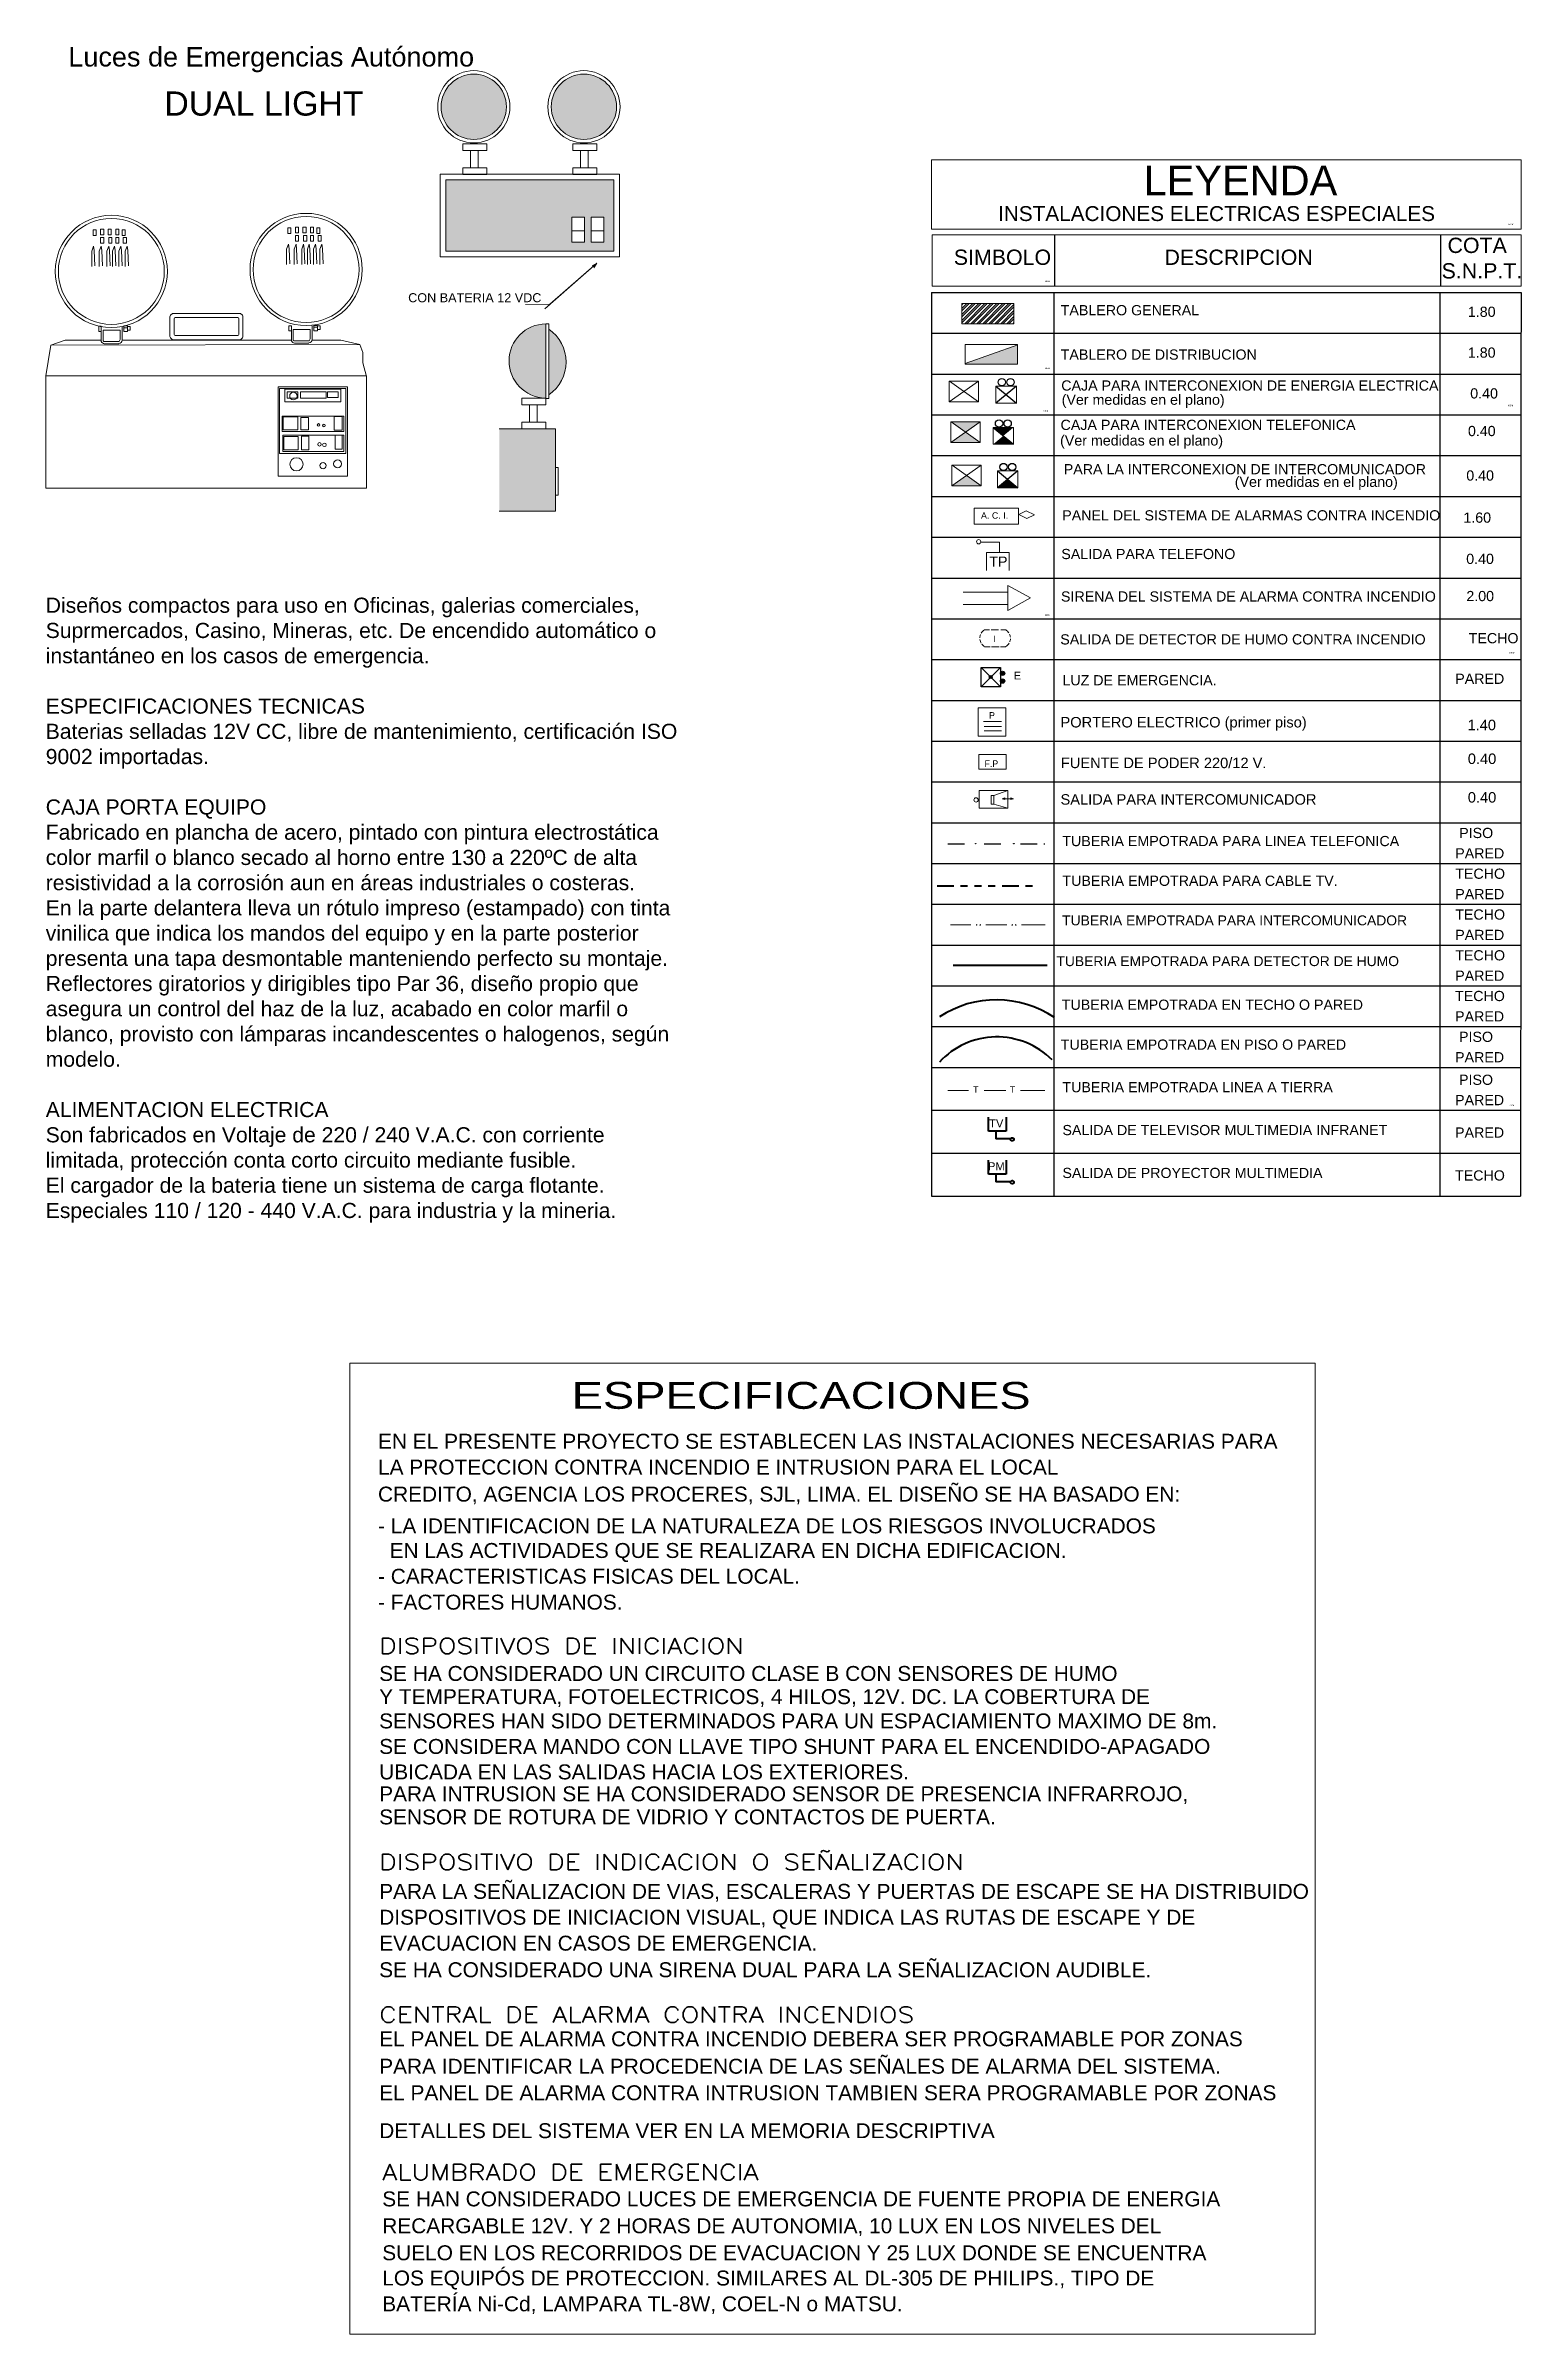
# Model space of a CAD drawing. Header units: millimetres. Extents: x 3354 to 3637, y 1117 to 1358.
# Drawn here: x 3573.34 to 3594.68, y 1231.04 to 1264.13 of the extents above; entities that cross this region are included whole.
import ezdxf
from ezdxf.enums import TextEntityAlignment as Align

# ---------------------------------------------------------------- set-up
doc = ezdxf.new("R2010")
doc.units = ezdxf.units.MM
for name, pattern in [('a1', [9.525, 6.35, -3.175]), ('ACAD_ISO10W100', [18.5, 12, -3, 0.5, -3]), ('ACAD_ISO14W100', [24, 12, -3, 0, -3, 0, -3, 0, -3]), ('DASHDOT2', [12.7, 6.35, -3.175, 0, -3.175]), ('DASHED', [0.75, 0.5, -0.25])]:
    doc.linetypes.add(name, pattern=pattern)
for name, color, linetype, lineweight in [('02-Tex', 7, 'Continuous', 20), ('alumbrado', 50, 'Continuous', 40), ('CAB-EMEG', 60, 'Continuous', 30), ('CABLE TV', 31, 'ACAD_ISO14W100', 40), ('cajas de paso', 132, 'Continuous', 20), ('COND TOM', 121, 'a1', 40), ('CONDUCTOR', 162, 'Continuous', 40), ('COTIT', 4, 'Continuous', 5), ('FONO', 240, 'ACAD_ISO10W100', 25), ('LIN1', 43, 'Continuous', 20), ('SANIT', 160, 'Continuous', 60), ('SIMBOLOS', 251, 'Continuous', 20), ('TABLERO', 122, 'Continuous', 25)]:
    doc.layers.add(name, color=color, linetype=linetype, lineweight=lineweight)
for name, color, linetype in [('ALARMA', 5, 'DASHDOT2'), ('Linea 1', 4, 'Continuous'), ('TITUL-1', 170, 'Continuous'), ('TSXCIRC', 186, 'Continuous')]:
    doc.layers.add(name, color=color, linetype=linetype)
doc.layers.add('texto', color=7, linetype='Continuous', lineweight=9, true_color=0x000000)
doc.styles.add('ARIAL', font='arial.ttf')
doc.styles.add('LUCIDA', font='LCALLIG.TTF')
doc.styles.add('ROMANS', font='romans.shx')
doc.styles.get("Standard").update_dxf_attribs({"font": 'arial.ttf'})
doc.styles.add('TITULO', font='sanss___.ttf', dxfattribs={"width": 1.2, "height": 0.125})
doc.styles.add('TITULOS', font='arial.ttf', dxfattribs={"width": 1.3})
doc.linetypes.add('ACI', pattern='A,0.9,-0.15,["ACI",Standard,S=0.08,R=0,X=-0.08,Y=-0.03],-0.2', length=1.25)
doc.dimstyles.new('COT-1', dxfattribs={"dimtxt": 0.15, "dimasz": 0.075, "dimexe": 0.05, "dimexo": 0.1, "dimgap": 0.1, "dimtad": 0, "dimtih": 1, "dimtoh": 1, "dimzin": 1, "dimtxsty": 'Standard', "dimblk": 'DOT', "dimcen": 0.1, "dimclrd": 256, "dimclre": 256, "dimclrt": 256, "dimadec": 0, "dimazin": 0, "dimtfac": 1, "dimtix": 1, "dimtmove": 0, "dimatfit": 3, "dimldrblk": 'DOT', "dimfxl": 1, "dimlwd": -1, "dimlwe": -1, "dimarcsym": 0})

msp = doc.modelspace()

# ---------------------------------------------------------------- texts
at = {"layer": '02-Tex', "insert": (3573.339, 1256.149), "char_height": 0.2187, "width": 9.25771, "attachment_point": 1, "style": 'ARIAL'}
msp.add_mtext('\\A1;Diseños compactos para uso en Oficinas, galerias comerciales, Suprmercados, Casino, Mineras, etc. De encendido automático o instantáneo en los casos de emergencia.\\P\\PESPECIFICACIONES TECNICAS\\PBaterias selladas 12V CC, libre de mantenimiento, certificación ISO 9002 importadas.\\P\\PCAJA PORTA EQUIPO\\PFabricado en plancha de acero, pintado con pintura electrostática color marfil o blanco secado al horno entre 130 a 220ºC de alta resistividad a la corrosión aun en áreas industriales o costeras.\\PEn la parte delantera lleva un rótulo impreso (estampado) con tinta vinilica que indica los mandos del equipo y en la parte posterior presenta una tapa desmontable manteniendo perfecto su montaje.\\PReflectores giratorios y dirigibles tipo Par 36, diseño propio que asegura un control del haz de la luz, acabado en color marfil o blanco, provisto con lámparas incandescentes o halogenos, según modelo.\\P\\PALIMENTACION ELECTRICA\\PSon fabricados en Voltaje de 220 / 240 V.A.C. con corriente limitada, protección conta corto circuito mediante fusible.\\PEl cargador de la bateria tiene un sistema de carga flotante.\\PEspeciales 110 / 120 - 440 V.A.C. para industria y la mineria.', dxfattribs=at)
at = {"layer": 'ALARMA', "color": 2, "linetype": 'Continuous', "style": 'TITULOS', "width": 1.25}
msp.add_text('ESPECIFICACIONES', height=0.3888, dxfattribs=at).set_placement((3584.265, 1244.422), align=Align.CENTER)
at = {"layer": 'CAB-EMEG', "insert": (3587.34, 1255.078), "char_height": 0.112, "width": 0.12791, "attachment_point": 1}
msp.add_mtext('E', dxfattribs=at)
at = {"layer": 'CABLE TV', "char_height": 0.1152, "width": 0.06935, "attachment_point": 9}
for s, insert in [('TV', (3587.19, 1248.492)), ('PM', (3587.209, 1247.871))]:
    msp.add_mtext(s, dxfattribs=dict(at, insert=insert))
at = {"layer": 'COTIT', "insert": (3580.508, 1260.418), "char_height": 0.13064, "attachment_point": 9}
msp.add_mtext('CON BATERIA 12 VDC', dxfattribs=at)
at = {"layer": 'LIN1', "color": 0, "attachment_point": 1}
for insert, char_height, width in [((3594.497, 1261.556), 0.02148, 0.71101), ((3587.796, 1260.734), 0.02148, 0.71101), ((3587.796, 1259.476), 0.02148, 0.71101), ((3587.765, 1258.861), 0.02148, 0.71101), ((3594.491, 1258.937), 0.02148, 0.71101), ((3587.796, 1255.907), 0.02148, 0.71101), ((3594.512, 1255.363), 0.02148, 0.71101), ((3594.505, 1248.821), 0.02147, 0.71069)]:
    msp.add_mtext('{\\C254;MCM}', dxfattribs=dict(at, insert=insert, char_height=char_height, width=width))
at = {"layer": 'SANIT', "insert": (3587.113, 1261.809), "char_height": 0.21482, "width": 6.62872, "attachment_point": 1}
msp.add_mtext('INSTALACIONES ELECTRICAS ESPECIALES', dxfattribs=at)
at = {"layer": 'SIMBOLOS', "lineweight": 20, "attachment_point": 1}
for s, insert, char_height, width in [('{\\fArial|b0|i0|c0|p34;A. C. I.}', (3586.866, 1257.383), 0.09211, 0.42645), ('I', (3587.047, 1255.602), 0.0921, 0.04365)]:
    msp.add_mtext(s, dxfattribs=dict(at, insert=insert, char_height=char_height, width=width))
at = {"layer": 'SIMBOLOS', "insert": (3586.986, 1256.744), "char_height": 0.14738, "width": 0.08872, "attachment_point": 1}
msp.add_mtext('{\\fArial|b0|i0|c0|p34;TP}', dxfattribs=at)
at = {"layer": 'SIMBOLOS', "lineweight": 20, "char_height": 0.0946, "attachment_point": 1, "style": 'LUCIDA'}
for s, insert, width in [('P', (3586.983, 1254.494), 0.17171), ('F.P', (3586.918, 1253.797), 0.43662)]:
    msp.add_mtext(s, dxfattribs=dict(at, insert=insert, width=width))
at = {"layer": 'SIMBOLOS', "lineweight": 30, "char_height": 0.09207, "width": 0.09148, "attachment_point": 1}
for insert in [(3586.752, 1249.083), (3587.284, 1249.083)]:
    msp.add_mtext('{\\fArial|b0|i0|c0|p34;T}', dxfattribs=dict(at, insert=insert))
at = {"layer": 'texto', "style": 'TITULO'}
for s, height, p in [('Luces de Emergencias Autónomo', 0.27994, (3573.666, 1263.828)), ('DUAL LIGHT', 0.3499, (3575.055, 1263.118))]:
    msp.add_text(s, height=height, dxfattribs=at).set_placement(p)
at = {"layer": 'texto', "lineweight": 30, "attachment_point": 1}
for s, insert, char_height, width in [('TABLERO GENERAL', (3588.019, 1260.379), 0.14738, 6.72026), ('{\\fArial|b0|i0|c0|p34;1.80}', (3593.908, 1260.356), 0.14738, 0.78215), ('TABLERO DE DISTRIBUCION', (3588.019, 1259.737), 0.14738, 6.72026), ('{\\fArial|b0|i0|c0|p34;1.80}', (3593.908, 1259.766), 0.14738, 0.78215), ('CAJA PARA INTERCONEXION DE ENERGIA ELECTRICA ', (3588.027, 1259.29), 0.14738, 6.65507), ('{\\fArial|b0|i0|c0|p34;(Ver medidas en el plano)}', (3588.033, 1259.085), 0.14738, 6.65507), ('{\\fArial|b0|i0|c0|p34;0.40}', (3593.942, 1259.176), 0.14738, 0.82955), ('CAJA PARA INTERCONEXION TELEFONICA ', (3588.017, 1258.721), 0.14738, 6.7855), ('{\\fArial|b0|i0|c0|p34;0.40}', (3593.909, 1258.632), 0.14738, 0.94806), ('{\\fArial|b0|i0|c0|p34;(Ver medidas en el plano)}', (3588.01, 1258.496), 0.14738, 6.65507), (' PARA LA INTERCONEXION DE INTERCOMUNICADOR ', (3588.006, 1258.08), 0.14738, 6.10487), ('{\\fArial|b0|i0|c0|p34;(Ver medidas en el plano)}', (3590.537, 1257.898), 0.14738, 6.65507), ('{\\fArial|b0|i0|c0|p34;0.40}', (3593.885, 1257.989), 0.14738, 0.87695), ('PANEL DEL SISTEMA DE ALARMAS CONTRA INCENDIO', (3588.041, 1257.413), 0.14738, 6.65501), ('{\\fArial|b0|i0|c0|p34;1.60}', (3593.843, 1257.38), 0.14738, 0.97176), ('SALIDA PARA TELEFONO', (3588.028, 1256.854), 0.14738, 6.8116), ('{\\fArial|b0|i0|c0|p34;0.40}', (3593.884, 1256.784), 0.14738, 0.97176), ('{\\fArial|b0|i0|c0|p34;SIRENA DEL SISTEMA DE ALARMA CONTRA INCENDIO}', (3588.023, 1256.24), 0.14738, 6.77245), ('{\\fArial|b0|i0|c0|p34;2.00}', (3593.886, 1256.246), 0.14738, 0.92435), ('{\\fArial|b0|i0|c0|p34;SALIDA DE DETECTOR DE HUMO CONTRA INCENDIO}', (3588.013, 1255.62), 0.14738, 6.82465), ('{\\fArial|b0|i0|c0|p34;TECHO}', (3593.92, 1255.637), 0.14738, 1.25617), ('LUZ DE EMERGENCIA.', (3588.044, 1255.029), 0.14738, 6.69412), ('PARED', (3593.725, 1255.05), 0.1474, 1.16137), ('TUBERIA EMPOTRADA PARA LINEA TELEFONICA', (3588.042, 1252.704), 0.14738, 6.77246), (' PISO', (3593.725, 1252.821), 0.1474, 1.16137), ('PARED', (3593.725, 1252.526), 0.1474, 1.16137), ('TUBERIA EMPOTRADA PARA CABLE TV.', (3588.044, 1252.13), 0.14738, 6.61587), ('TECHO', (3593.725, 1252.232), 0.1474, 1.16137), ('PARED', (3593.725, 1251.937), 0.1474, 1.16137), ('TECHO', (3593.725, 1251.642), 0.1474, 1.16137), ('PARED', (3593.725, 1251.347), 0.1474, 1.16137), ('TECHO', (3593.725, 1251.052), 0.1474, 1.16137), ('PARED', (3593.725, 1250.757), 0.1474, 1.16137), ('TUBERIA EMPOTRADA EN TECHO O PARED', (3588.035, 1250.338), 0.14731, 6.76943), ('TECHO', (3593.723, 1250.464), 0.1473, 1.16085), ('PARED', (3593.723, 1250.169), 0.1473, 1.16085), ('TUBERIA EMPOTRADA EN PISO O PARED', (3588.02, 1249.761), 0.14731, 6.75639), (' PISO', (3593.723, 1249.874), 0.1473, 1.16085), ('PARED', (3593.723, 1249.579), 0.1473, 1.16085), ('TUBERIA EMPOTRADA LINEA A TIERRA', (3588.044, 1249.146), 0.14731, 6.69117), ('PARED', (3593.723, 1248.959), 0.1473, 1.16085), (' PISO', (3593.723, 1249.253), 0.1473, 1.16085), ('SALIDA DE TELEVISOR MULTIMEDIA INFRANET', (3588.044, 1248.526), 0.14731, 6.69117), ('PARED', (3593.723, 1248.49), 0.1473, 1.16085), ('SALIDA DE PROYECTOR MULTIMEDIA', (3588.044, 1247.906), 0.14731, 6.69117), ('TECHO', (3593.723, 1247.87), 0.1473, 1.16085)]:
    msp.add_mtext(s, dxfattribs=dict(at, insert=insert, char_height=char_height, width=width))
at = {"layer": 'texto', "lineweight": 30, "attachment_point": 1, "style": 'LUCIDA'}
for s, insert, char_height, width in [('{\\fArial|b0|i0|c0|p34;PORTERO ELECTRICO (primer piso) }', (3588.016, 1254.424), 0.15142, 6.94467), ('{\\fArial|b0|i0|c0|p34;1.40}', (3593.903, 1254.384), 0.15142, 0.99839), ('{\\fArial|b0|i0|c0|p34;0.40}', (3593.907, 1253.896), 0.15142, 0.99839), ('{\\fArial|b0|i0|c0|p34;FUENTE DE PODER 220/12 V.}', (3588.021, 1253.836), 0.15142, 6.95808), ('{\\fArial|b0|i0|c0|p34;SALIDA PARA INTERCOMUNICADOR}', (3588.016, 1253.308), 0.15142, 6.98489), ('{\\fArial|b0|i0|c0|p34;0.40}', (3593.907, 1253.338), 0.15142, 0.99839), ('{\\fArial|b0|i0|c0|p34;TUBERIA EMPOTRADA PARA INTERCOMUNICADOR}', (3588.04, 1251.555), 0.14347, 6.44049), ('{\\fArial|b0|i0|c0|p34;TUBERIA EMPOTRADA PARA DETECTOR DE HUMO}', (3587.957, 1250.966), 0.14347, 6.44049)]:
    msp.add_mtext(s, dxfattribs=dict(at, insert=insert, char_height=char_height, width=width))
at = {"layer": 'TITUL-1', "color": 5, "insert": (3589.218, 1262.396), "char_height": 0.4296, "width": 3.58972, "attachment_point": 1}
msp.add_mtext('LEYENDA', dxfattribs=at)
at = {"layer": 'TITUL-1', "char_height": 0.22107, "attachment_point": 1}
for s, insert, width in [('{\\fArial|b0|i0|c0|p34;SIMBOLO}', (3586.473, 1261.181), 1.40316), ('{\\fArial|b0|i0|c0|p34;DESCRIPCION}', (3589.52, 1261.181), 2.78238), ('{\\fArial|b0|i0|c0|p34; COTA\\PS.N.P.T.}', (3593.528, 1261.353), 1.13704)]:
    msp.add_mtext(s, dxfattribs=dict(at, insert=insert, width=width))
at = {"layer": 'TSXCIRC', "color": 3, "style": 'ARIAL'}
for s, p in [('EN EL PRESENTE PROYECTO SE ESTABLECEN LAS INSTALACIONES NECESARIAS PARA', (3578.145, 1243.845)), ('LA PROTECCION CONTRA INCENDIO E INTRUSION PARA EL LOCAL', (3578.145, 1243.472)), ('CREDITO, AGENCIA LOS PROCERES, SJL, LIMA. EL DISEÑO SE HA BASADO EN:', (3578.145, 1243.081)), ('- LA IDENTIFICACION DE LA NATURALEZA DE LOS RIESGOS INVOLUCRADOS', (3578.145, 1242.622)), ('  EN LAS ACTIVIDADES QUE SE REALIZARA EN DICHA EDIFICACION.', (3578.145, 1242.266)), ('- CARACTERISTICAS FISICAS DEL LOCAL.', (3578.145, 1241.893)), ('- FACTORES HUMANOS.', (3578.145, 1241.519)), ('SE HA CONSIDERADO UN CIRCUITO CLASE B CON SENSORES DE HUMO', (3578.162, 1240.488)), ('Y TEMPERATURA, FOTOELECTRICOS, 4 HILOS, 12V. DC. LA COBERTURA DE', (3578.162, 1240.153)), ('SENSORES HAN SIDO DETERMINADOS PARA UN ESPACIAMIENTO MAXIMO DE 8m.', (3578.162, 1239.802)), ('SE CONSIDERA MANDO CON LLAVE TIPO SHUNT PARA EL ENCENDIDO-APAGADO', (3578.162, 1239.433)), ('UBICADA EN LAS SALIDAS HACIA LOS EXTERIORES.', (3578.162, 1239.065)), ('PARA INTRUSION SE HA CONSIDERADO SENSOR DE PRESENCIA INFRARROJO,', (3578.162, 1238.748)), ('SENSOR DE ROTURA DE VIDRIO Y CONTACTOS DE PUERTA.', (3578.162, 1238.414)), ('PARA LA SEÑALIZACION DE VIAS, ESCALERAS Y PUERTAS DE ESCAPE SE HA DISTRIBUIDO', (3578.162, 1237.338)), ('DISPOSITIVOS DE INICIACION VISUAL, QUE INDICA LAS RUTAS DE ESCAPE Y DE ', (3578.162, 1236.964)), ('EVACUACION EN CASOS DE EMERGENCIA.', (3578.162, 1236.589)), ('SE HA CONSIDERADO UNA SIRENA DUAL PARA LA SEÑALIZACION AUDIBLE.', (3578.162, 1236.205)), ('EL PANEL DE ALARMA CONTRA INCENDIO DEBERA SER PROGRAMABLE POR ZONAS', (3578.162, 1235.206)), ('PARA IDENTIFICAR LA PROCEDENCIA DE LAS SEÑALES DE ALARMA DEL SISTEMA.', (3578.162, 1234.81)), ('EL PANEL DE ALARMA CONTRA INTRUSION TAMBIEN SERA PROGRAMABLE POR ZONAS', (3578.162, 1234.426)), ('DETALLES DEL SISTEMA VER EN LA MEMORIA DESCRIPTIVA', (3578.162, 1233.878)), ('SE HAN CONSIDERADO LUCES DE EMERGENCIA DE FUENTE PROPIA DE ENERGIA ', (3578.206, 1232.892)), ('RECARGABLE 12V. Y 2 HORAS DE AUTONOMIA, 10 LUX EN LOS NIVELES DEL ', (3578.206, 1232.503)), ('SUELO EN LOS RECORRIDOS DE EVACUACION Y 25 LUX DONDE SE ENCUENTRA ', (3578.206, 1232.113)), ('LOS EQUIPÓS DE PROTECCION. SIMILARES AL DL-305 DE PHILIPS., TIPO DE ', (3578.206, 1231.748)), ('BATERÍA Ni-Cd, LAMPARA TL-8W, COEL-N o MATSU.', (3578.206, 1231.375))]:
    msp.add_text(s, height=0.216, dxfattribs=at).set_placement(p)
at = {"layer": 'TSXCIRC', "color": 5, "style": 'ROMANS', "width": 1.25}
for s, p in [('DISPOSITIVOS DE INICIACION', (3578.162, 1240.882)), ('DISPOSITIVO DE INDICACION O SEÑALIZACION', (3578.162, 1237.756)), ('CENTRAL DE ALARMA CONTRA INCENDIOS', (3578.162, 1235.55)), ('ALUMBRADO DE EMERGENCIA', (3578.206, 1233.273))]:
    msp.add_text(s, height=0.2268, dxfattribs=at).set_placement(p)

# ---------------------------------------------------------------- blocks, each defined once
blk = doc.blocks.new('_Dot')
at = {"color": 0, "linetype": 'ByBlock', "lineweight": -2}
blk.add_line((-0.5, 0), (-1, 0), dxfattribs=at)
at = {"color": 0, "linetype": 'ByBlock', "const_width": 0.5}
blk.add_lwpolyline([(-0.25, 0, 1), (0.25, 0, 1)], format="xyb", close=True, dxfattribs=at)

# ---------------------------------------------------------------- hatches: boundary and pattern name
at = {"layer": 'CAB-EMEG', "ltscale": 0.05}
h = msp.add_hatch(color=256, dxfattribs=at)
h.paths.add_polyline_path([(3586.993, 1255.016, 0.414681), (3586.993, 1254.986), (3587.008, 1255.001)])
h.paths.add_polyline_path([(3587.023, 1255.016), (3587.008, 1255.001), (3587.023, 1254.986, 0.414681)])
h.paths.add_polyline_path([(3587.008, 1255.001), (3587.023, 1255.016, 0.198705), (3587.008, 1255.023, 0.198705), (3586.993, 1255.016)])
h.paths.add_polyline_path([(3587.008, 1255.001), (3586.993, 1254.986, 0.198705), (3587.008, 1254.98, 0.198705), (3587.023, 1254.986)])
msp.add_hatch(color=256, dxfattribs=at).paths.add_polyline_path([(3587.008, 1255.001), (3587.023, 1254.986, 0.414681), (3587.023, 1255.016)])
at = {"layer": 'CAB-EMEG', "linetype": 'DASHED'}
h = msp.add_hatch(color=256, dxfattribs=at)
h.paths.add_polyline_path([(3587.21, 1255.055, 0.989725), (3587.148, 1255.056), (3587.148, 1255.054, 0.989725)])
h.paths.add_polyline_path([(3587.21, 1254.943, 0.989725), (3587.148, 1254.943), (3587.148, 1254.942, 0.989725)])
at = {"layer": 'cajas de paso'}
h = msp.add_hatch(color=5, dxfattribs=at)
h.set_gradient(color1=(0, 0, 255), one_color=1, tint=1, name='INVSPHERICAL')
h.paths.add_polyline_path([(3579.059, 1263.246, 1), (3580.004, 1263.246, 1)])
h = msp.add_hatch(color=5, dxfattribs=at)
h.set_gradient(color1=(0, 0, 255), one_color=1, tint=1, name='INVSPHERICAL')
h.paths.add_polyline_path([(3581.597, 1263.246, 1), (3580.652, 1263.246, 1)])
h = msp.add_hatch(color=254, dxfattribs=at)
h.set_gradient(color1=(199, 199, 255), one_color=1, tint=1, name='CURVED')
h.paths.add_polyline_path([(3581.559, 1262.191), (3579.128, 1262.191), (3579.128, 1261.157), (3581.559, 1261.157)])
h.paths.add_polyline_path([(3580.951, 1261.65), (3581.132, 1261.65), (3581.132, 1261.289), (3580.951, 1261.289)], flags=16)
h.paths.add_polyline_path([(3581.231, 1261.65), (3581.411, 1261.65), (3581.411, 1261.289), (3581.231, 1261.289)], flags=16)
h = msp.add_hatch(color=254, dxfattribs=at)
h.set_gradient(color1=(199, 199, 255), one_color=1, tint=1, name='CYLINDER')
h.paths.add_polyline_path([(3580.573, 1260.107, 0.983109), (3580.564, 1259.035), (3580.573, 1259.035)])
h = msp.add_hatch(color=5, dxfattribs=at)
h.set_gradient(color1=(0, 0, 255), one_color=1, tint=1)
h.paths.add_polyline_path([(3580.615, 1260.031), (3580.615, 1259.082, 0.533111)])
h = msp.add_hatch(color=254, dxfattribs=at)
h.set_gradient(color1=(199, 199, 255), one_color=1, tint=1, name='CYLINDER')
h.paths.add_polyline_path([(3580.713, 1258.592), (3579.898, 1258.592), (3579.898, 1257.4), (3580.713, 1257.4)])
at = {"layer": 'SIMBOLOS'}
h = msp.add_hatch(dxfattribs=at)
h.set_pattern_fill('STEEL', color=256, scale=0.019334, style=0)
h.set_pattern_definition([(45, (2622.33265, 569.924897), (-0.043405013, 0.043405013), []), (45, (2622.33265, 569.95559), (-0.043405013, 0.043405013), [])])
h.paths.add_polyline_path([(3586.59, 1260.4), (3586.59, 1260.109), (3587.343, 1260.109), (3587.343, 1260.4)])
at = {"layer": 'SIMBOLOS', "lineweight": 20}
for points in [[(3587.394, 1259.804), (3586.637, 1259.532), (3586.637, 1259.527), (3587.394, 1259.527)], [(3586.855, 1258.39), (3586.643, 1258.541), (3586.431, 1258.392), (3586.431, 1258.39)], [(3586.658, 1257.917), (3586.446, 1257.768), (3586.446, 1257.766), (3586.87, 1257.766)]]:
    msp.add_hatch(color=256, dxfattribs=at).paths.add_polyline_path(points)
h = msp.add_hatch(color=256, dxfattribs=at)
h.paths.add_polyline_path([(3586.435, 1258.689), (3586.643, 1258.541), (3586.855, 1258.689)])
h.paths.add_polyline_path([(3586.643, 1258.541), (3586.431, 1258.392), (3586.431, 1258.39), (3586.855, 1258.39)])
at = {"layer": 'SIMBOLOS', "ltscale": 0.4}
h = msp.add_hatch(color=256, dxfattribs=at)
h.paths.add_polyline_path([(3587.212, 1253.23), (3587.212, 1253.243), (3587.174, 1253.243)])
h.paths.add_polyline_path([(3587.174, 1253.243), (3587.212, 1253.243), (3587.212, 1253.256)])
for points in [[(3587.174, 1253.243), (3587.212, 1253.243), (3587.212, 1253.256)], [(3587.334, 1253.243), (3587.296, 1253.243), (3587.296, 1253.23)]]:
    msp.add_hatch(color=256, dxfattribs=at).paths.add_polyline_path(points)
h = msp.add_hatch(color=256, dxfattribs=at)
h.paths.add_polyline_path([(3587.296, 1253.257), (3587.296, 1253.243), (3587.334, 1253.243)])
h.paths.add_polyline_path([(3587.334, 1253.243), (3587.296, 1253.243), (3587.296, 1253.23)])
at = {"layer": 'TABLERO'}
h = msp.add_hatch(color=256, dxfattribs=at)
h.paths.add_polyline_path([(3587.19, 1258.489), (3587.337, 1258.611), (3587.042, 1258.611)])
h.paths.add_polyline_path([(3587.337, 1258.366), (3587.19, 1258.489), (3587.042, 1258.366)])
msp.add_hatch(color=256, dxfattribs=at).paths.add_polyline_path([(3587.106, 1257.736), (3587.401, 1257.736), (3587.253, 1257.859)])

# ---------------------------------------------------------------- linework, layer by layer
at = {"lineweight": 5}
for p, q in [((3579.482, 1262.613), (3579.482, 1262.363)), ((3579.593, 1262.613), (3579.593, 1262.363)), ((3581.075, 1262.613), (3581.075, 1262.363)), ((3581.186, 1262.613), (3581.186, 1262.363)), ((3580.951, 1261.452), (3581.133, 1261.452)), ((3581.232, 1261.452), (3581.414, 1261.452)), ((3580.614, 1260.107), (3580.571, 1260.107)), ((3580.571, 1259.027), (3580.571, 1260.107)), ((3580.614, 1259.027), (3580.614, 1260.107)), ((3580.336, 1258.938), (3580.336, 1258.688)), ((3580.447, 1258.938), (3580.447, 1258.688)), ((3580.563, 1259.035), (3580.57, 1259.035)), ((3580.614, 1259.027), (3580.571, 1259.027)), ((3580.712, 1258.592), (3579.897, 1258.592)), ((3580.225, 1258.598), (3580.225, 1258.688)), ((3580.225, 1258.688), (3580.572, 1258.688)), ((3580.572, 1258.688), (3580.572, 1258.598)), ((3580.712, 1258.592), (3580.712, 1257.399)), ((3580.712, 1257.4), (3579.897, 1257.4))]:
    msp.add_line(p, q, dxfattribs=at)
at = {"color": 1, "lineweight": 5}
for p, q in [((3574.005, 1261.158), (3574.032, 1261.231)), ((3574.032, 1261.231), (3574.041, 1261.167)), ((3574.114, 1261.158), (3574.142, 1261.231)), ((3574.142, 1261.231), (3574.151, 1261.167)), ((3574.224, 1261.158), (3574.251, 1261.231)), ((3574.251, 1261.231), (3574.26, 1261.167)), ((3574.306, 1261.158), (3574.333, 1261.231)), ((3574.333, 1261.231), (3574.342, 1261.167)), ((3574.397, 1261.158), (3574.424, 1261.231)), ((3574.424, 1261.231), (3574.433, 1261.167)), ((3574.488, 1261.158), (3574.515, 1261.231)), ((3574.515, 1261.231), (3574.525, 1261.167)), ((3576.822, 1261.185), (3576.849, 1261.258)), ((3576.822, 1260.966), (3576.822, 1261.185)), ((3576.849, 1261.258), (3576.858, 1261.194)), ((3576.858, 1261.194), (3576.868, 1260.976)), ((3576.931, 1261.185), (3576.959, 1261.258)), ((3576.931, 1260.966), (3576.931, 1261.185)), ((3576.959, 1261.258), (3576.968, 1261.194)), ((3576.968, 1261.194), (3576.977, 1260.976)), ((3577.041, 1261.185), (3577.068, 1261.258)), ((3577.041, 1260.966), (3577.041, 1261.185)), ((3577.068, 1261.258), (3577.077, 1261.194)), ((3577.077, 1261.194), (3577.086, 1260.976)), ((3577.123, 1261.185), (3577.15, 1261.258)), ((3577.123, 1260.966), (3577.123, 1261.185)), ((3577.15, 1261.258), (3577.159, 1261.194)), ((3577.159, 1261.194), (3577.168, 1260.976)), ((3577.214, 1261.185), (3577.241, 1261.258)), ((3577.214, 1260.966), (3577.214, 1261.185)), ((3577.241, 1261.258), (3577.25, 1261.194)), ((3577.25, 1261.194), (3577.26, 1260.976)), ((3577.305, 1261.185), (3577.333, 1261.258)), ((3577.305, 1260.966), (3577.305, 1261.185)), ((3577.333, 1261.258), (3577.342, 1261.194)), ((3577.342, 1261.194), (3577.351, 1260.976)), ((3574.005, 1260.939), (3574.005, 1261.158)), ((3574.041, 1261.167), (3574.051, 1260.948)), ((3574.114, 1260.939), (3574.114, 1261.158)), ((3574.151, 1261.167), (3574.16, 1260.948)), ((3574.224, 1260.939), (3574.224, 1261.158)), ((3574.26, 1261.167), (3574.269, 1260.948)), ((3574.306, 1260.939), (3574.306, 1261.158)), ((3574.342, 1261.167), (3574.351, 1260.948)), ((3574.397, 1260.939), (3574.397, 1261.158)), ((3574.433, 1261.167), (3574.443, 1260.948)), ((3574.488, 1260.939), (3574.488, 1261.158)), ((3574.525, 1261.167), (3574.534, 1260.948)), ((3573.412, 1259.801), (3573.622, 1259.873)), ((3573.622, 1259.873), (3574.147, 1259.873)), ((3574.143, 1260.067), (3574.143, 1259.852)), ((3574.168, 1260.017), (3574.168, 1259.878)), ((3574.169, 1260.017), (3574.415, 1260.017)), ((3574.181, 1259.854), (3574.399, 1259.854)), ((3574.415, 1260.017), (3574.415, 1259.895)), ((3574.442, 1259.874), (3576.893, 1259.874)), ((3574.446, 1259.871), (3574.446, 1260.07)), ((3574.47, 1260.05), (3574.52, 1260.051)), ((3576.893, 1260.075), (3576.893, 1259.86)), ((3576.917, 1260.025), (3576.917, 1259.886)), ((3576.919, 1260.025), (3577.164, 1260.025)), ((3576.931, 1259.862), (3577.149, 1259.862)), ((3577.164, 1260.025), (3577.164, 1259.903)), ((3577.192, 1259.874), (3577.606, 1259.873)), ((3577.195, 1259.879), (3577.195, 1260.078)), ((3577.219, 1260.058), (3577.269, 1260.06)), ((3577.606, 1259.873), (3577.88, 1259.81)), ((3573.339, 1259.354), (3573.376, 1259.564)), ((3573.376, 1259.564), (3573.412, 1259.801)), ((3573.412, 1259.801), (3577.88, 1259.81)), ((3574.186, 1259.821), (3574.396, 1259.821)), ((3576.936, 1259.83), (3577.145, 1259.83)), ((3577.88, 1259.81), (3577.925, 1259.691)), ((3577.925, 1259.691), (3577.925, 1259.545)), ((3577.925, 1259.545), (3577.98, 1259.345)), ((3573.339, 1259.354), (3577.98, 1259.354)), ((3573.339, 1257.733), (3573.339, 1259.354)), ((3577.98, 1259.354), (3577.98, 1257.733)), ((3577.98, 1257.733), (3573.339, 1257.733))]:
    msp.add_line(p, q, dxfattribs=at)
at = {"lineweight": 5}
for points in [[(3579.371, 1262.71), (3579.718, 1262.71), (3579.718, 1262.613), (3579.371, 1262.613)], [(3580.964, 1262.71), (3581.311, 1262.71), (3581.311, 1262.613), (3580.964, 1262.613)], [(3579.045, 1262.273), (3581.64, 1262.273), (3581.64, 1261.075), (3579.045, 1261.075)], [(3579.127, 1262.191), (3581.558, 1262.191), (3581.558, 1261.157), (3579.127, 1261.157)], [(3579.371, 1262.363), (3579.718, 1262.363), (3579.718, 1262.266), (3579.371, 1262.266)], [(3580.964, 1262.363), (3581.311, 1262.363), (3581.311, 1262.266), (3580.964, 1262.266)], [(3580.95, 1261.65), (3581.131, 1261.65), (3581.131, 1261.289), (3580.95, 1261.289)], [(3581.229, 1261.65), (3581.41, 1261.65), (3581.41, 1261.289), (3581.229, 1261.289)], [(3580.225, 1259.035), (3580.572, 1259.035), (3580.572, 1258.938), (3580.225, 1258.938)]]:
    msp.add_lwpolyline(points, close=True, dxfattribs=at)
at = {"color": 1, "lineweight": 5}
for points in [[(3574.023, 1261.467), (3574.069, 1261.467), (3574.069, 1261.386), (3574.023, 1261.386)], [(3574.133, 1261.477), (3574.178, 1261.477), (3574.178, 1261.395), (3574.133, 1261.395)], [(3574.133, 1261.358), (3574.178, 1261.358), (3574.178, 1261.276), (3574.133, 1261.276)], [(3574.242, 1261.477), (3574.288, 1261.477), (3574.288, 1261.395), (3574.242, 1261.395)], [(3574.251, 1261.358), (3574.297, 1261.358), (3574.297, 1261.276), (3574.251, 1261.276)], [(3574.351, 1261.477), (3574.397, 1261.477), (3574.397, 1261.395), (3574.351, 1261.395)], [(3574.351, 1261.358), (3574.397, 1261.358), (3574.397, 1261.276), (3574.351, 1261.276)], [(3574.443, 1261.467), (3574.488, 1261.467), (3574.488, 1261.386), (3574.443, 1261.386)], [(3574.461, 1261.358), (3574.506, 1261.358), (3574.506, 1261.276), (3574.461, 1261.276)], [(3576.84, 1261.495), (3576.886, 1261.495), (3576.886, 1261.413), (3576.84, 1261.413)], [(3576.95, 1261.504), (3576.995, 1261.504), (3576.995, 1261.422), (3576.95, 1261.422)], [(3576.95, 1261.386), (3576.995, 1261.386), (3576.995, 1261.304), (3576.95, 1261.304)], [(3577.059, 1261.504), (3577.105, 1261.504), (3577.105, 1261.422), (3577.059, 1261.422)], [(3577.068, 1261.386), (3577.114, 1261.386), (3577.114, 1261.304), (3577.068, 1261.304)], [(3577.168, 1261.504), (3577.214, 1261.504), (3577.214, 1261.422), (3577.168, 1261.422)], [(3577.168, 1261.386), (3577.214, 1261.386), (3577.214, 1261.304), (3577.168, 1261.304)], [(3577.26, 1261.495), (3577.305, 1261.495), (3577.305, 1261.413), (3577.26, 1261.413)], [(3577.278, 1261.386), (3577.323, 1261.386), (3577.323, 1261.304), (3577.278, 1261.304)], [(3574.143, 1259.996), (3574.106, 1259.996), (3574.106, 1260.072), (3574.143, 1260.072)], [(3574.47, 1260.077), (3574.523, 1260.077), (3574.523, 1259.996), (3574.47, 1259.996)], [(3574.523, 1260.07), (3574.559, 1260.07), (3574.559, 1260.015), (3574.523, 1260.015)], [(3576.893, 1260.005), (3576.855, 1260.005), (3576.855, 1260.08), (3576.893, 1260.08)], [(3577.219, 1260.085), (3577.272, 1260.085), (3577.272, 1260.005), (3577.219, 1260.005)], [(3577.272, 1260.078), (3577.309, 1260.078), (3577.309, 1260.024), (3577.272, 1260.024)], [(3576.703, 1259.199), (3577.706, 1259.199), (3577.706, 1257.906), (3576.703, 1257.906)], [(3576.722, 1259.172), (3577.679, 1259.172), (3577.679, 1258.234), (3576.722, 1258.234)], [(3576.795, 1259.163), (3577.606, 1259.163), (3577.606, 1258.981), (3576.795, 1258.981)], [(3576.831, 1259.126), (3576.986, 1259.126), (3576.986, 1259.035), (3576.831, 1259.035)], [(3577.023, 1259.126), (3577.396, 1259.126), (3577.396, 1259.035), (3577.023, 1259.035)], [(3577.415, 1259.126), (3577.57, 1259.126), (3577.57, 1259.044), (3577.415, 1259.044)], [(3576.758, 1258.771), (3577.652, 1258.771), (3577.652, 1258.553), (3576.758, 1258.553)], [(3576.775, 1258.761), (3576.986, 1258.761), (3576.986, 1258.576), (3576.775, 1258.576)], [(3577.031, 1258.754), (3577.139, 1258.754), (3577.139, 1258.576), (3577.031, 1258.576)], [(3577.51, 1258.767), (3577.625, 1258.767), (3577.625, 1258.569), (3577.51, 1258.569)], [(3576.767, 1258.498), (3577.652, 1258.498), (3577.652, 1258.261), (3576.767, 1258.261)], [(3576.781, 1258.48), (3576.992, 1258.48), (3576.992, 1258.288), (3576.781, 1258.288)], [(3577.037, 1258.486), (3577.146, 1258.486), (3577.146, 1258.288), (3577.037, 1258.288)], [(3577.523, 1258.499), (3577.625, 1258.499), (3577.625, 1258.294), (3577.523, 1258.294)]]:
    msp.add_lwpolyline(points, close=True, dxfattribs=at)
for points in [[(3575.135, 1259.939), (3575.135, 1260.198)], [(3575.196, 1260.259), (3576.137, 1260.259)], [(3575.196, 1260.182), (3575.196, 1259.955)], [(3576.118, 1260.198), (3575.21, 1260.198)], [(3576.131, 1259.955), (3576.131, 1260.182)], [(3576.192, 1260.204), (3576.192, 1259.933)], [(3576.137, 1259.878), (3575.196, 1259.878)], [(3575.21, 1259.939), (3576.118, 1259.939)]]:
    msp.add_lwpolyline(points, dxfattribs=at)
at = {"lineweight": 5}
msp.add_lwpolyline([(3580.71, 1258.03), (3580.752, 1258.03), (3580.752, 1257.629), (3580.71, 1257.629)], dxfattribs=at)
for centre, radius in [((3579.53, 1263.246), 0.522), ((3579.53, 1263.246), 0.472), ((3581.123, 1263.246), 0.522), ((3581.123, 1263.246), 0.472)]:
    msp.add_circle(centre, radius, dxfattribs=at)
at = {"color": 1, "lineweight": 5}
for centre, radius in [((3574.288, 1260.866), 0.811), ((3574.288, 1260.866), 0.766), ((3577.105, 1260.894), 0.811), ((3577.105, 1260.894), 0.766), ((3576.922, 1259.063), 0.0547), ((3577.286, 1258.646), 0.0192), ((3577.363, 1258.639), 0.0192), ((3577.299, 1258.365), 0.0256), ((3577.37, 1258.358), 0.0256), ((3576.967, 1258.077), 0.0958), ((3577.35, 1258.058), 0.0447), ((3577.561, 1258.084), 0.0575)]:
    msp.add_circle(centre, radius, dxfattribs=at)
for centre, radius, start, end in [((3575.193, 1260.201), 0.0582, 87.3548, 182.6452), ((3575.214, 1260.181), 0.0179, 102.8162, 176.8097), ((3576.115, 1260.182), 0.0164, 359.2968, 81.0773), ((3576.134, 1260.201), 0.0582, 357.3548, 92.6452), ((3574.199, 1259.883), 0.0643, 209.9832, 258.5522), ((3574.19, 1259.875), 0.0226, 172.0904, 247.4401), ((3574.387, 1259.879), 0.0572, 278.751, 353.2133), ((3574.357, 1259.893), 0.058, 317.1216, 1.7353), ((3575.193, 1259.936), 0.0582, 177.3548, 272.6452), ((3575.214, 1259.956), 0.0176, 182.5042, 257.8699), ((3576.114, 1259.955), 0.0171, 280.8364, 358.7895), ((3576.134, 1259.936), 0.0582, 267.3548, 2.6452), ((3576.949, 1259.891), 0.0643, 209.9832, 258.5522), ((3576.939, 1259.883), 0.0226, 172.0904, 247.4401), ((3577.137, 1259.888), 0.0572, 278.751, 353.2133), ((3577.106, 1259.902), 0.058, 317.1216, 1.7353)]:
    msp.add_arc(centre, radius, start, end, dxfattribs=at)
at = {"lineweight": 5}
for centre, radius, start, end in [((3580.576, 1259.571), 0.536, 90.5103, 268.5582), ((3580.295, 1259.556), 0.571, 304.0803, 55.9197)]:
    msp.add_arc(centre, radius, start, end, dxfattribs=at)
at = {"layer": 'alumbrado', "linetype": 'ACI'}
msp.add_line((3586.463, 1250.835), (3587.825, 1250.835), dxfattribs=at)
at = {"layer": 'CAB-EMEG', "ltscale": 0.05}
for p, q in [((3587.148, 1254.862), (3586.869, 1255.141)), ((3587.148, 1255.141), (3586.869, 1254.862))]:
    msp.add_line(p, q, dxfattribs=at)
msp.add_lwpolyline([(3586.869, 1254.862), (3586.869, 1255.141), (3587.148, 1255.141), (3587.148, 1254.862)], close=True, dxfattribs=at)
msp.add_circle((3587.008, 1255.001), 0.0213, dxfattribs=at)
at = {"layer": 'CAB-EMEG'}
for centre in [(3587.179, 1255.055), (3587.179, 1254.943)]:
    msp.add_circle(centre, 0.031, dxfattribs=at)
at = {"layer": 'CABLE TV', "ltscale": 0.02}
for p, q in [((3586.232, 1251.983), (3587.669, 1251.983)), ((3587.295, 1248.324), (3587.081, 1248.324)), ((3587.295, 1247.704), (3587.081, 1247.704))]:
    msp.add_line(p, q, dxfattribs=at)
at = {"layer": 'CABLE TV'}
for p, q in [((3587.081, 1248.431), (3587.081, 1248.324)), ((3587.081, 1247.811), (3587.081, 1247.704))]:
    msp.add_line(p, q, dxfattribs=at)
for points in [[(3587.228, 1248.638), (3587.228, 1248.434), (3586.974, 1248.434), (3586.974, 1248.638)], [(3587.228, 1248.018), (3587.228, 1247.814), (3586.974, 1247.814), (3586.974, 1248.018)]]:
    msp.add_lwpolyline(points, dxfattribs=at)
for centre in [(3587.318, 1248.318), (3587.318, 1247.698)]:
    msp.add_circle(centre, 0.024, dxfattribs=at)
at = {"layer": 'COND TOM'}
msp.add_arc((3587.096, 1248.672), 1.127, 44.8333, 137.425, dxfattribs=at)
at = {"layer": 'CONDUCTOR'}
msp.add_arc((3587.089, 1248.842), 1.493, 55.8252, 123.4365, dxfattribs=at)
at = {"layer": 'FONO', "ltscale": 0.02}
for p, q in [((3586.386, 1252.591), (3586.686, 1252.591)), ((3586.912, 1252.591), (3587.223, 1252.591)), ((3587.437, 1252.591), (3587.791, 1252.591))]:
    msp.add_line(p, q, dxfattribs=at)
for centre in [(3586.79, 1252.592), (3587.341, 1252.592)]:
    msp.add_circle(centre, 0.00351, dxfattribs=at)
at = {"layer": 'Linea 1'}
for p, q in [((3587.927, 1261.394), (3587.927, 1260.651)), ((3593.51, 1261.394), (3593.51, 1260.651)), ((3586.151, 1260.561), (3594.68, 1260.561)), ((3594.68, 1260.561), (3594.673, 1259.411)), ((3586.151, 1259.971), (3594.673, 1259.971)), ((3586.151, 1259.381), (3594.673, 1259.381)), ((3586.151, 1259.381), (3594.673, 1259.381)), ((3594.673, 1259.411), (3594.673, 1257.023)), ((3586.151, 1258.791), (3594.673, 1258.791)), ((3586.151, 1258.202), (3594.673, 1258.202)), ((3586.151, 1257.613), (3594.673, 1257.613)), ((3586.151, 1257.023), (3594.673, 1257.023)), ((3586.151, 1257.023), (3594.673, 1257.023)), ((3594.673, 1257.023), (3594.673, 1253.515)), ((3586.151, 1256.433), (3594.673, 1256.433)), ((3586.151, 1256.433), (3594.673, 1256.433)), ((3586.151, 1256.433), (3594.673, 1256.433)), ((3586.151, 1256.433), (3594.673, 1256.433)), ((3586.151, 1256.433), (3594.673, 1256.433)), ((3586.151, 1256.433), (3594.673, 1256.433)), ((3586.151, 1256.433), (3594.673, 1256.433)), ((3586.151, 1256.433), (3594.673, 1256.433)), ((3586.151, 1255.843), (3594.673, 1255.843)), ((3586.151, 1255.843), (3594.673, 1255.843)), ((3586.151, 1255.843), (3594.673, 1255.843)), ((3586.151, 1255.843), (3594.673, 1255.843)), ((3586.151, 1255.843), (3594.673, 1255.843)), ((3586.151, 1255.843), (3594.673, 1255.843)), ((3586.151, 1255.843), (3594.673, 1255.843)), ((3586.151, 1255.843), (3594.673, 1255.843)), ((3586.151, 1255.843), (3594.673, 1255.843)), ((3586.151, 1255.254), (3594.673, 1255.254)), ((3586.151, 1255.254), (3594.673, 1255.254)), ((3586.151, 1255.254), (3594.673, 1255.254)), ((3586.151, 1255.254), (3594.673, 1255.254)), ((3586.151, 1255.254), (3594.673, 1255.254)), ((3586.151, 1255.254), (3594.673, 1255.254)), ((3586.151, 1255.254), (3594.673, 1255.254)), ((3586.151, 1255.254), (3594.673, 1255.254)), ((3586.151, 1255.254), (3594.673, 1255.254)), ((3586.151, 1255.254), (3594.673, 1255.254)), ((3586.151, 1255.254), (3594.673, 1255.254)), ((3586.151, 1255.254), (3594.673, 1255.254)), ((3586.151, 1255.254), (3594.673, 1255.254)), ((3586.151, 1255.254), (3594.673, 1255.254)), ((3586.151, 1255.254), (3594.673, 1255.254)), ((3586.151, 1255.254), (3594.673, 1255.254)), ((3586.151, 1255.254), (3594.673, 1255.254)), ((3586.151, 1255.254), (3594.673, 1255.254)), ((3586.151, 1254.664), (3594.673, 1254.664)), ((3586.151, 1254.664), (3594.673, 1254.664)), ((3586.151, 1254.664), (3594.673, 1254.664)), ((3586.151, 1254.664), (3594.673, 1254.664)), ((3586.151, 1254.664), (3594.673, 1254.664)), ((3586.151, 1254.664), (3594.673, 1254.664)), ((3586.151, 1254.664), (3594.673, 1254.664)), ((3586.151, 1254.664), (3594.673, 1254.664)), ((3586.151, 1254.664), (3594.673, 1254.664)), ((3586.151, 1254.075), (3594.673, 1254.075)), ((3586.151, 1254.075), (3594.673, 1254.075)), ((3586.151, 1254.075), (3594.673, 1254.075)), ((3586.151, 1254.075), (3594.673, 1254.075)), ((3586.151, 1254.075), (3594.673, 1254.075)), ((3586.151, 1254.075), (3594.673, 1254.075)), ((3586.151, 1254.075), (3594.673, 1254.075)), ((3586.151, 1254.075), (3594.673, 1254.075)), ((3586.151, 1254.075), (3594.673, 1254.075)), ((3586.151, 1253.485), (3594.673, 1253.485)), ((3586.151, 1253.485), (3594.673, 1253.485)), ((3594.673, 1253.485), (3594.673, 1252.895)), ((3586.151, 1252.896), (3586.151, 1252.306)), ((3586.151, 1252.895), (3594.673, 1252.895)), ((3586.151, 1252.895), (3594.673, 1252.895)), ((3586.151, 1252.895), (3594.673, 1252.895)), ((3586.151, 1252.895), (3594.673, 1252.895)), ((3586.151, 1252.895), (3594.673, 1252.895)), ((3586.151, 1252.895), (3594.673, 1252.895)), ((3586.151, 1252.895), (3594.673, 1252.895)), ((3586.151, 1252.895), (3594.673, 1252.895)), ((3586.151, 1252.895), (3594.673, 1252.895)), ((3587.921, 1252.896), (3587.921, 1252.306)), ((3594.673, 1252.895), (3594.673, 1252.336)), ((3586.151, 1252.306), (3586.152, 1247.498)), ((3586.151, 1252.306), (3594.673, 1252.306)), ((3586.151, 1252.306), (3594.673, 1252.306)), ((3586.151, 1252.306), (3594.673, 1252.306)), ((3586.151, 1252.306), (3594.673, 1252.306)), ((3586.151, 1252.306), (3594.673, 1252.306)), ((3586.151, 1252.306), (3594.673, 1252.306)), ((3587.921, 1252.306), (3587.921, 1247.498)), ((3594.673, 1252.306), (3594.669, 1247.498)), ((3594.673, 1252.414), (3594.673, 1252.306)), ((3586.151, 1251.717), (3594.673, 1251.717)), ((3586.151, 1251.717), (3594.673, 1251.717)), ((3586.151, 1251.717), (3594.673, 1251.717)), ((3586.151, 1251.127), (3594.673, 1251.127)), ((3586.151, 1251.127), (3594.673, 1251.127)), ((3586.151, 1251.127), (3594.673, 1251.127)), ((3586.151, 1250.537), (3594.673, 1250.537)), ((3586.151, 1250.537), (3594.673, 1250.537)), ((3586.151, 1250.537), (3594.673, 1250.537)), ((3586.152, 1249.948), (3594.67, 1249.948)), ((3586.152, 1249.948), (3594.67, 1249.948)), ((3586.152, 1249.948), (3594.67, 1249.948)), ((3586.152, 1249.359), (3594.67, 1249.359)), ((3586.152, 1249.359), (3594.67, 1249.359)), ((3586.152, 1249.359), (3594.67, 1249.359)), ((3586.152, 1248.739), (3594.67, 1248.739)), ((3586.152, 1248.739), (3594.67, 1248.739)), ((3586.152, 1248.739), (3594.67, 1248.739)), ((3586.152, 1248.118), (3594.67, 1248.118)), ((3586.152, 1248.118), (3594.67, 1248.118)), ((3586.152, 1248.118), (3594.67, 1248.118)), ((3586.152, 1247.498), (3594.67, 1247.498)), ((3586.152, 1247.498), (3594.67, 1247.498)), ((3586.152, 1247.498), (3594.67, 1247.498))]:
    msp.add_line(p, q, dxfattribs=at)
at = {"layer": 'Linea 1', "linetype": 'ByBlock', "lineweight": 30}
for p, q in [((3586.151, 1260.561), (3586.151, 1257.023)), ((3587.921, 1260.561), (3587.921, 1257.023)), ((3586.151, 1257.023), (3586.151, 1256.433)), ((3587.921, 1257.023), (3587.921, 1256.433)), ((3586.151, 1256.433), (3586.151, 1255.843)), ((3587.921, 1256.433), (3587.921, 1255.843)), ((3586.151, 1255.843), (3586.151, 1255.254)), ((3587.921, 1255.843), (3587.921, 1255.254)), ((3586.151, 1255.254), (3586.151, 1254.664)), ((3587.921, 1255.254), (3587.921, 1254.664)), ((3586.151, 1254.664), (3586.151, 1252.895)), ((3587.921, 1254.664), (3587.921, 1254.075)), ((3587.921, 1254.075), (3587.921, 1253.485)), ((3587.921, 1253.485), (3587.921, 1252.895))]:
    msp.add_line(p, q, dxfattribs=at)
at = {"layer": 'Linea 1', "lineweight": 30}
for p, q in [((3593.503, 1260.561), (3593.503, 1257.023)), ((3593.503, 1257.023), (3593.503, 1256.433)), ((3593.503, 1256.433), (3593.503, 1255.843)), ((3594.673, 1256.463), (3594.673, 1255.873)), ((3593.503, 1255.843), (3593.503, 1255.254)), ((3594.673, 1255.873), (3594.673, 1255.284)), ((3593.503, 1255.254), (3593.503, 1253.485)), ((3594.673, 1255.284), (3594.673, 1254.694)), ((3593.503, 1253.485), (3593.503, 1252.895)), ((3594.673, 1253.515), (3594.673, 1252.895)), ((3593.503, 1252.896), (3593.503, 1252.306)), ((3594.673, 1252.895), (3594.673, 1252.337)), ((3593.503, 1252.306), (3593.503, 1247.498))]:
    msp.add_line(p, q, dxfattribs=at)
at = {"layer": 'Linea 1', "lineweight": 5}
for points in [[(3586.148, 1261.478), (3594.68, 1261.478), (3594.68, 1262.477), (3586.148, 1262.477)], [(3586.159, 1260.651), (3594.68, 1260.651), (3594.68, 1261.394), (3586.159, 1261.394)]]:
    msp.add_lwpolyline(points, close=True, dxfattribs=at)
at = {"layer": 'SIMBOLOS', "lineweight": 20}
for p, q in [((3586.637, 1259.532), (3587.399, 1259.805)), ((3586.408, 1258.981), (3586.831, 1259.278)), ((3586.411, 1259.278), (3586.831, 1258.979)), ((3586.431, 1258.392), (3586.855, 1258.689)), ((3586.435, 1258.689), (3586.855, 1258.39)), ((3586.446, 1257.768), (3586.869, 1258.065)), ((3586.45, 1258.065), (3586.87, 1257.766)), ((3587.415, 1257.35), (3587.52, 1257.402)), ((3587.529, 1257.292), (3587.415, 1257.35)), ((3587.52, 1257.402), (3587.639, 1257.345)), ((3587.639, 1257.345), (3587.529, 1257.292)), ((3586.9, 1254.357), (3587.165, 1254.357)), ((3586.91, 1254.288), (3587.165, 1254.288)), ((3586.91, 1254.225), (3587.165, 1254.225))]:
    msp.add_line(p, q, dxfattribs=at)
at = {"layer": 'SIMBOLOS'}
for p, q in [((3586.865, 1256.952), (3587.135, 1256.952)), ((3587.135, 1256.807), (3587.135, 1256.952)), ((3587.05, 1253.29), (3587.254, 1253.359)), ((3587.05, 1253.166), (3587.254, 1253.105)), ((3586.427, 1251.42), (3586.719, 1251.42)), ((3586.938, 1251.42), (3587.241, 1251.42)), ((3587.45, 1251.42), (3587.794, 1251.42)), ((3586.387, 1249.025), (3586.687, 1249.025)), ((3586.912, 1249.025), (3587.223, 1249.025)), ((3587.437, 1249.025), (3587.791, 1249.025))]:
    msp.add_line(p, q, dxfattribs=at)
at = {"layer": 'SIMBOLOS', "ltscale": 0.4}
for p, q in [((3587.256, 1256.325), (3587.256, 1255.964)), ((3587.584, 1256.145), (3587.256, 1256.325)), ((3587.584, 1256.145), (3587.256, 1255.964)), ((3587.212, 1253.256), (3587.174, 1253.243)), ((3587.174, 1253.243), (3587.334, 1253.243)), ((3587.174, 1253.243), (3587.212, 1253.23)), ((3587.212, 1253.23), (3587.212, 1253.256)), ((3587.334, 1253.243), (3587.296, 1253.257)), ((3587.296, 1253.257), (3587.296, 1253.23)), ((3587.296, 1253.23), (3587.334, 1253.243))]:
    msp.add_line(p, q, dxfattribs=at)
at = {"layer": 'SIMBOLOS', "lineweight": 20}
for points in [[(3586.59, 1260.4), (3587.343, 1260.4), (3587.343, 1260.109), (3586.59, 1260.109)], [(3586.637, 1259.81), (3587.394, 1259.81), (3587.394, 1259.527), (3586.637, 1259.527)], [(3586.408, 1259.278), (3586.831, 1259.278), (3586.831, 1258.979), (3586.408, 1258.979)], [(3586.431, 1258.689), (3586.855, 1258.689), (3586.855, 1258.39), (3586.431, 1258.39)], [(3586.446, 1258.065), (3586.87, 1258.065), (3586.87, 1257.766), (3586.446, 1257.766)], [(3586.765, 1257.445), (3587.41, 1257.445), (3587.41, 1257.211), (3586.765, 1257.211)], [(3586.826, 1254.558), (3587.224, 1254.558), (3587.224, 1254.146), (3586.826, 1254.146)], [(3586.835, 1253.88), (3587.232, 1253.88), (3587.232, 1253.67), (3586.835, 1253.67)]]:
    msp.add_lwpolyline(points, close=True, dxfattribs=at)
at = {"layer": 'SIMBOLOS'}
msp.add_lwpolyline([(3586.947, 1256.542), (3586.947, 1256.803), (3587.273, 1256.803), (3587.273, 1256.542)], dxfattribs=at)
at = {"layer": 'SIMBOLOS', "ltscale": 0.4}
msp.add_lwpolyline([(3586.61, 1256.227), (3587.256, 1256.227), (3587.256, 1256.052), (3586.61, 1256.052)], dxfattribs=at)
at = {"layer": 'SIMBOLOS', "lineweight": 20}
for points in [[(3586.917, 1255.683), (3586.989, 1255.683)], [(3587.012, 1255.683), (3587.119, 1255.683)], [(3587.151, 1255.683), (3587.223, 1255.683)], [(3586.999, 1255.44), (3586.917, 1255.44)], [(3587.127, 1255.44), (3587.019, 1255.44)], [(3587.223, 1255.44), (3587.147, 1255.44)]]:
    msp.add_lwpolyline(points, dxfattribs=at)
at = {"layer": 'SIMBOLOS'}
for points in [[(3586.839, 1253.359), (3586.839, 1253.105), (3587.254, 1253.105), (3587.254, 1253.359)], [(3587.05, 1253.29), (3587.05, 1253.166), (3587.013, 1253.166), (3587.013, 1253.29)]]:
    msp.add_lwpolyline(points, close=True, dxfattribs=at)
for centre, radius in [((3586.832, 1256.957), 0.0307), ((3586.795, 1253.224), 0.0315), ((3586.803, 1251.419), 0.00342), ((3586.855, 1251.419), 0.00342), ((3587.317, 1251.419), 0.00342), ((3587.369, 1251.419), 0.00342)]:
    msp.add_circle(centre, radius, dxfattribs=at)
at = {"layer": 'SIMBOLOS', "lineweight": 20}
for centre, start, end in [((3586.99, 1255.562), 156.3561, 177.8961), ((3586.99, 1255.562), 120.9446, 148.1327), ((3587.151, 1255.562), 33.3054, 59.1762), ((3587.151, 1255.562), 5.5527, 25.0714), ((3587.151, 1255.562), 337.6604, 357.0904), ((3586.99, 1255.562), 187.3825, 210.7319), ((3586.99, 1255.562), 216.7253, 239.0554), ((3587.151, 1255.562), 300.8238, 328.9862)]:
    msp.add_arc(centre, 0.141, start, end, dxfattribs=at)
at = {"layer": 'TABLERO', "lineweight": 25}
for p, q in [((3587.083, 1259.209), (3587.378, 1258.963)), ((3587.378, 1259.209), (3587.083, 1258.963)), ((3587.042, 1258.611), (3587.337, 1258.366)), ((3587.401, 1257.982), (3587.106, 1257.736)), ((3587.106, 1257.982), (3587.401, 1257.736))]:
    msp.add_line(p, q, dxfattribs=at)
at = {"layer": 'TABLERO', "lineweight": 5}
for points in [[(3587.083, 1259.209), (3587.083, 1258.963), (3587.378, 1258.963), (3587.378, 1259.209)], [(3587.337, 1258.611), (3587.337, 1258.366), (3587.042, 1258.366), (3587.042, 1258.611)], [(3587.401, 1257.982), (3587.401, 1257.736), (3587.106, 1257.736), (3587.106, 1257.982)]]:
    msp.add_lwpolyline(points, close=True, dxfattribs=at)
at = {"layer": 'TABLERO', "lineweight": 25}
for centre in [(3587.168, 1259.264), (3587.293, 1259.264), (3587.127, 1258.667), (3587.252, 1258.667), (3587.191, 1258.038), (3587.316, 1258.038)]:
    msp.add_circle(centre, 0.0529, dxfattribs=at)
at = {"layer": 'TSXCIRC', "lineweight": 5}
msp.add_lwpolyline([(3577.737, 1245.08), (3591.699, 1245.08), (3591.699, 1231.043), (3577.737, 1231.043)], close=True, dxfattribs=at)

msp.set_redraw_order([(e.dxf.handle, doc.entitydb.next_handle()) for e in msp.query("TEXT MTEXT ATTDEF DIMENSION ARC_DIMENSION")])  # texts and dimensions are drawn at this point

# ---------------------------------------------------------------- leaders
at = {"layer": 'COTIT', "annotation_type": 0, "has_hookline": 1, "hookline_direction": 1}
msp.add_leader([(3581.311, 1260.983), (3580.63, 1260.39), (3580.278, 1260.386)], dimstyle='COT-1', override={"dimldrblk": 'Open30'}, dxfattribs=at)

doc.saveas('drawing.dxf')
